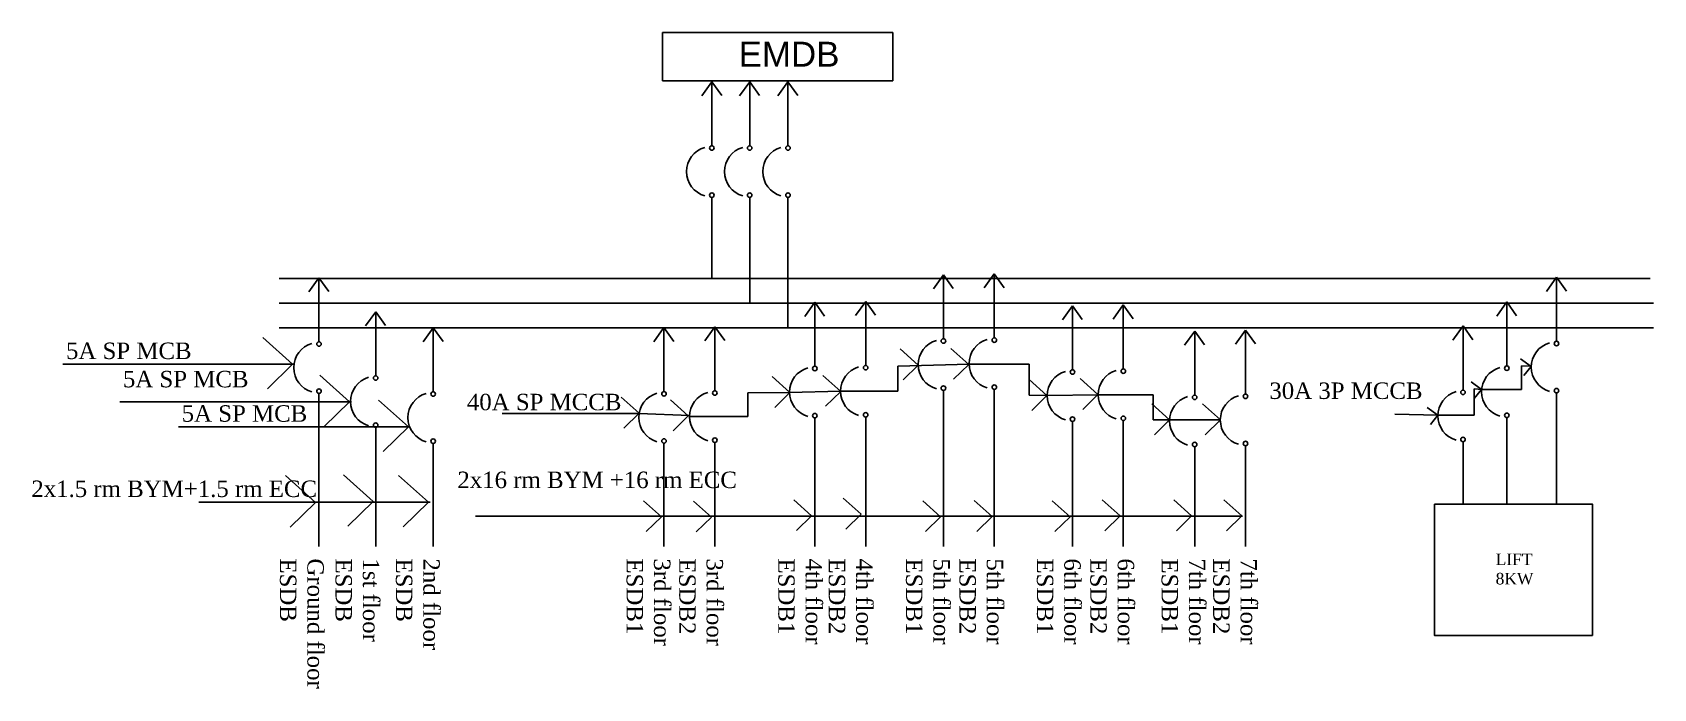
# Model space of a CAD drawing. Header units: inches. Extents: x -6149 to 7056, y -3395 to 4642.
# Drawn here: x -5813 to -1868, y -1557 to 39 of the extents above; entities that cross this region are included whole.
import ezdxf

# ---------------------------------------------------------------- set-up
doc = ezdxf.new("R2010")
doc.units = ezdxf.units.IN
doc.header["$MEASUREMENT"] = 0
doc.linetypes.add('ACAD_ISO02W100', pattern=[15, 12, -3])
doc.layers.add('Diagram', color=248, linetype='ACAD_ISO02W100')
doc.styles.add('h6', font='arial.ttf', dxfattribs={"height": 6})
doc.styles.get("Standard").update_dxf_attribs({"font": 'times.ttf', "height": 6})

msp = doc.modelspace()

# ---------------------------------------------------------------- texts
at = {"layer": 'Diagram', "linetype": 'Continuous', "insert": (-4094.05421, 16.72892), "char_height": 60.774657, "width": 1410.5909719, "attachment_point": 1, "style": 'h6'}
msp.add_mtext('EMDB', dxfattribs=at)
at = {"layer": 'Diagram', "linetype": 'Continuous', "attachment_point": 1}
for s, insert, char_height, width in [('5A SP MCB', (-5731.0997, -715.27894), 40, 405.5997018), ('5A SP MCB', (-5592.5997, -784.08048), 40, 416.2275658), ('30A 3P MCCB', (-2802.5, -812.36394), 40, 511), ('5A SP MCB', (-5449.5997, -867.77894), 40, 407.0997018), ('40A SP MCCB', (-4755.5, -839.89034), 40, 386.1405866), ('2x1.5 rm BYM+1.5 rm ECC', (-5815.5, -1050.95209), 40, 921.4213043), ('\\pt540;2x16 rm BYM +16 rm ECC', (-4778.59544, -1029.1843), 40, 853.2676557), ('LIFT\\P8KW', (-2251.88132, -1228.56226), 28.160835, 303)]:
    msp.add_mtext(s, dxfattribs=dict(at, insert=insert, char_height=char_height, width=width))
at = {"layer": 'Diagram', "linetype": 'Continuous', "char_height": 40, "width": 333, "attachment_point": 1, "rotation": 270}
for s, insert in [('Ground floor ESDB', (-5103.71547, -1240.38656)), ('1st floor ESDB', (-4968.57245, -1240.38656)), ('2nd floor ESDB', (-4821.57245, -1240.38656)), ('3rd floor ESDB1', (-4260.13734, -1240.38656)), ('3rd floor ESDB2', (-4132.13734, -1240.38656)), ('4th floor ESDB1', (-3891.13734, -1240.38656)), ('4th floor ESDB2', (-3768.13734, -1240.38656)), ('\\pt210;5th floor ESDB1', (-3580.13734, -1240.38656)), ('5th floor ESDB2', (-3450.13734, -1240.38656)), ('6th floor ESDB1', (-3261.63734, -1240.38656)), ('6th floor ESDB2', (-3131.63734, -1240.38656)), ('7th floor ESDB1', (-2958.13734, -1240.38656)), ('7th floor ESDB2', (-2832.63734, -1240.38656))]:
    msp.add_mtext(s, dxfattribs=dict(at, insert=insert))

# ---------------------------------------------------------------- blocks, each defined once
blk = doc.blocks.new('breaker')
at = {"layer": 'Diagram', "linetype": 'Continuous'}
for p, q in [((0, 0), (-49, -69)), ((0, 0), (0, -311.5)), ((0, 0), (48, -67.5)), ((0, -563), (0, -846.5))]:
    blk.add_line(p, q, dxfattribs=at)
for centre in [(0, -322.5), (0, -552)]:
    blk.add_circle(centre, 11, dxfattribs=at)
blk.add_arc((0, -437.25), 122.75, 106.147437, 253.835501, dxfattribs=at)

# ---------------------------------------------------------------- linework, layer by layer
at = {"layer": 'Diagram', "linetype": 'Continuous'}
for p, q in [((-3718.9698, 39.28499), (-4279.21702, 39.28499)), ((-4279.21702, 39.28499), (-4279.21702, -78.31151)), ((-3718.9698, -78.31151), (-3718.9698, 39.28499)), ((-4190.19672, -78.31151), (-4279.21702, -78.31151)), ((-4279.21702, -78.31151), (-3718.9698, -78.31151)), ((-4098.02121, -78.31151), (-4190.19672, -78.31151)), ((-3975.66503, -78.31151), (-4098.02121, -78.31151)), ((-3975.66503, -78.31151), (-3920.73059, -78.31151)), ((-4159.4085, -503.86503), (-4159.4085, -559.30991)), ((-4067.1585, -503.86503), (-4067.1585, -619.30991)), ((-3974.1585, -503.86503), (-3974.1585, -679.30991)), ((-5211.99999, -559.30991), (-2804.99999, -559.30991)), ((-2816, -559.30991), (-1875.5, -559.30991)), ((-5211.99999, -619.30991), (-2804.99999, -619.30991)), ((-1867.5, -619.30991), (-2816, -619.30991)), ((-5251.99999, -702.80991), (-5179.49999, -767.80991)), ((-5211.99999, -679.30991), (-2804.99999, -679.30991)), ((-2804.99999, -679.30991), (-1867.5, -679.30991)), ((-3700.74999, -730.80991), (-3657.24999, -769.80991)), ((-3577.74999, -729.30991), (-3534.24999, -768.30991)), ((-5174.99999, -767.80991), (-5738.49999, -767.80991)), ((-5179.49999, -767.80991), (-5240.99999, -827.80991)), ((-3706.49999, -772.30991), (-3533.35873, -768.05862)), ((-3706.49999, -833.55208), (-3706.49999, -772.30991)), ((-3657.24999, -769.80991), (-3694.14999, -805.80991)), ((-3534.24999, -768.30991), (-3571.14999, -804.30991)), ((-3533.35873, -768.05862), (-3387.49999, -768.05862)), ((-3387.49999, -768.05862), (-3387.49999, -843.30991)), ((-2191.04715, -754.42984), (-2165.40204, -773.10901)), ((-2188.7246, -829.41048), (-2188.7246, -771.76943)), ((-2188.7246, -771.76943), (-2165.05478, -772.67445)), ((-2165.40204, -773.10901), (-2183.54715, -795.42984)), ((-5113.49999, -794.30991), (-5040.99999, -859.30991)), ((-4012.74999, -797.80991), (-3969.24999, -836.80991)), ((-3889.24999, -795.30991), (-3845.74999, -834.30991)), ((-3387.24999, -805.30991), (-3343.74999, -844.30991)), ((-3263.24999, -802.80991), (-3219.74999, -841.80991)), ((-2311.54715, -810.42984), (-2285.90204, -829.10901)), ((-2303.7246, -891.94859), (-2303.7246, -827.76943)), ((-2303.7246, -827.76943), (-2285.84276, -829.41048)), ((-5036.49999, -859.30991), (-5599.99999, -859.30991)), ((-5040.99999, -859.30991), (-5102.49999, -919.30991)), ((-4970.49999, -855.30991), (-4897.99999, -920.30991)), ((-4380.04999, -848.30991), (-4336.54999, -887.30991)), ((-4260.32128, -854.63659), (-4216.82128, -893.63659)), ((-4071.49999, -837.80991), (-3970.17767, -836.52238)), ((-4071.49999, -895.27812), (-4071.49999, -837.80991)), ((-3969.24999, -836.80991), (-4006.14999, -872.80991)), ((-3970.17767, -836.52238), (-3846.37722, -833.55208)), ((-3845.74999, -834.30991), (-3882.64999, -870.30991)), ((-3846.37722, -833.55208), (-3706.49999, -833.55208)), ((-3387.49999, -843.30991), (-3343.18023, -843.70099)), ((-3343.74999, -844.30991), (-3380.64999, -880.30991)), ((-3343.18023, -843.70099), (-3219.37479, -842.59857)), ((-3219.74999, -841.80991), (-3256.64999, -877.80991)), ((-3219.37479, -842.59857), (-3085.49999, -842.59857)), ((-3088.74999, -864.30991), (-3045.24999, -903.30991)), ((-3085.49999, -842.59857), (-3085.49999, -903.30991)), ((-2965.24999, -864.30991), (-2921.74999, -903.30991)), ((-2285.90204, -829.10901), (-2304.04715, -851.42984)), ((-2285.84276, -829.41048), (-2188.7246, -829.41048)), ((-4336.50988, -887.72891), (-4670.00988, -887.72891)), ((-4336.54999, -887.30991), (-4373.44999, -923.30991)), ((-4336.54233, -887.69981), (-4213.46758, -892.75789)), ((-4216.82128, -893.63659), (-4253.72128, -929.63659)), ((-4213.51934, -895.27812), (-4071.49999, -895.27812)), ((-3085.49999, -903.30991), (-2921.87722, -903.55208)), ((-3045.24999, -903.30991), (-3082.14999, -939.30991)), ((-2921.74999, -903.30991), (-2958.64999, -939.30991)), ((-2497.2246, -889.26943), (-2392.57949, -891.94859)), ((-2418.2246, -873.26943), (-2392.57949, -891.94859)), ((-2392.57949, -891.94859), (-2410.7246, -914.26943)), ((-2392.57949, -891.94859), (-2303.7246, -891.94859)), ((-4893.49999, -920.30991), (-5456.99999, -920.30991)), ((-4897.99999, -920.30991), (-4959.49999, -980.30991)), ((-5115.49999, -980.86503), (-5115.49999, -1211.30991)), ((-3595.80762, -973.36754), (-3595.80762, -1211.30991)), ((-3472.00222, -971.17708), (-3472.00222, -1211.30991)), ((-2103.7246, -979.64443), (-2103.7246, -1108.26943)), ((-5196.66385, -1039), (-5124.16385, -1104)), ((-5056.16385, -1037), (-4983.66385, -1102)), ((-4977.49999, -1063.36503), (-4977.49999, -1211.30991)), ((-4921.66388, -1038.5), (-4849.16388, -1103.5)), ((-3908.80762, -1040.36754), (-3908.80762, -1211.30991)), ((-3785.00222, -1038.17708), (-3785.00222, -1211.30991)), ((-3281.80762, -1048.86754), (-3281.80762, -1211.30991)), ((-3158.00222, -1046.67708), (-3158.00222, -1211.30991)), ((-2224.7246, -1039.64443), (-2224.7246, -1108.26943)), ((-4844.66388, -1103.5), (-5408.16388, -1103.5)), ((-5124.16385, -1104), (-5185.66385, -1164)), ((-4983.66385, -1102), (-5045.16385, -1162)), ((-4849.16388, -1103.5), (-4910.66388, -1163.5)), ((-4837.49999, -1102.36503), (-4837.49999, -1211.30991)), ((-4325.71386, -1100.00001), (-4282.21386, -1139.00001)), ((-4275.94974, -1102.09358), (-4275.94974, -1211.30991)), ((-4203.71386, -1101.00001), (-4160.21386, -1140.00001)), ((-4152.14434, -1099.90312), (-4152.14434, -1211.30991)), ((-3960.21386, -1097.50001), (-3916.71386, -1136.50001)), ((-3839.70084, -1093.90085), (-3796.20084, -1132.90085)), ((-3646.21386, -1100.00001), (-3602.71386, -1139.00001)), ((-3520.71386, -1099.50001), (-3477.21386, -1138.50001)), ((-3331.21386, -1100.00001), (-3287.71386, -1139.00001)), ((-3209.21386, -1098.00001), (-3165.71386, -1137.00001)), ((-3035.21386, -1098.00001), (-2991.71386, -1137.00001)), ((-2913.21386, -1098.00001), (-2869.71386, -1137.00001)), ((-2331.2246, -1098.14443), (-2331.2246, -1108.26943)), ((-4734.16386, -1137.50001), (-2867.66609, -1137.50001)), ((-4282.21386, -1139.00001), (-4319.11386, -1175.00001)), ((-4160.21386, -1140.00001), (-4197.11386, -1176.00001)), ((-3916.71386, -1136.50001), (-3953.61386, -1172.50001)), ((-3796.20084, -1132.90085), (-3833.10084, -1168.90085)), ((-3602.71386, -1139.00001), (-3639.61386, -1175.00001)), ((-3477.21386, -1138.50001), (-3514.11386, -1174.50001)), ((-3287.71386, -1139.00001), (-3324.61386, -1175.00001)), ((-3165.71386, -1137.00001), (-3202.61386, -1173.00001)), ((-2991.71386, -1137.00001), (-3028.61386, -1173.00001)), ((-2984.30762, -1110.36754), (-2984.30762, -1211.30991)), ((-2869.71386, -1137.00001), (-2906.61386, -1173.00001)), ((-2860.50222, -1108.17708), (-2860.50222, -1211.30991))]:
    msp.add_line(p, q, dxfattribs=at)
msp.add_lwpolyline([(-2400.7246, -1108.26943), (-2016.2246, -1108.26943), (-2016.2246, -1427.76943), (-2400.7246, -1427.76943)], close=True, dxfattribs=at)

# ---------------------------------------------------------------- block references
at = {"layer": 'Diagram', "linetype": 'Continuous', "xscale": 0.5, "yscale": 0.5, "zscale": 0.5}
for p in [(-4159.4085, -80.61503), (-4067.1585, -80.61503), (-3974.1585, -80.61503), (-3595.80762, -550.11754), (-3472.00222, -547.92708), (-5115.49999, -557.61503), (-2103.7246, -556.39443), (-3908.80762, -617.11754), (-3785.00222, -614.92708), (-3281.80762, -625.61754), (-3158.00222, -623.42708), (-2224.7246, -616.39443), (-4977.49999, -640.11503), (-4837.49999, -679.11503), (-4275.94974, -678.84358), (-4152.14434, -676.65312), (-2984.30762, -687.11754), (-2860.50222, -684.92708), (-2331.2246, -674.89443)]:
    msp.add_blockref('breaker', p, dxfattribs=at)

msp.set_redraw_order([(e.dxf.handle, doc.entitydb.next_handle()) for e in msp.query("TEXT MTEXT ATTDEF DIMENSION ARC_DIMENSION")])  # texts and dimensions are drawn at this point

doc.saveas('drawing.dxf')
